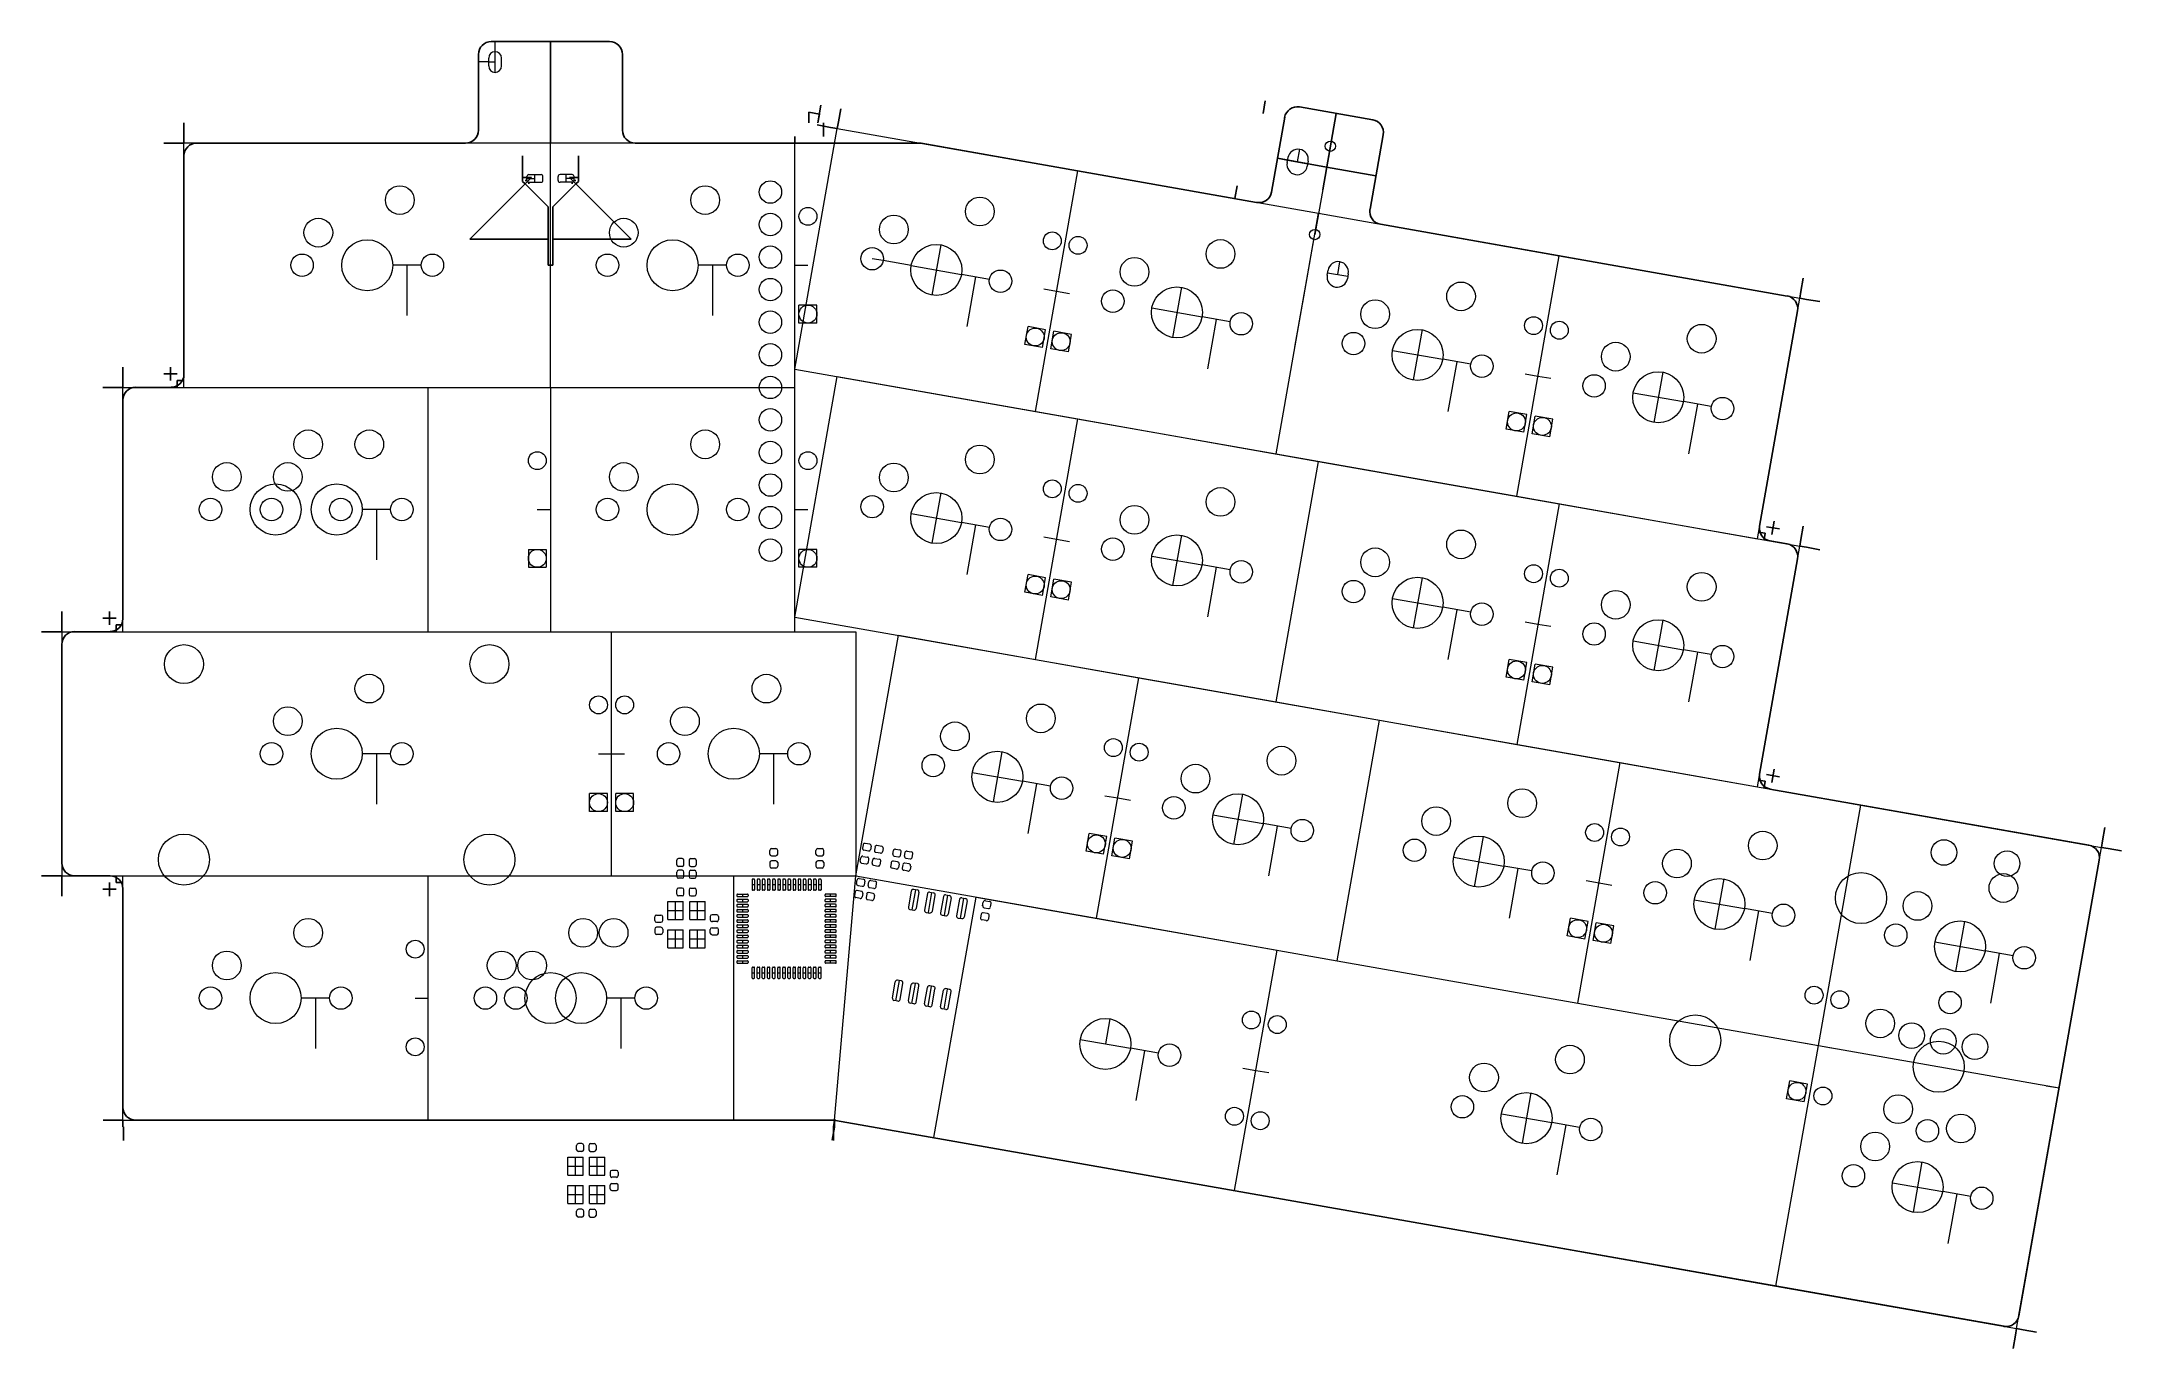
# Model space of a CAD drawing. Header units: millimetres. Extents: x -25 to 137, y -84 to 17.
import ezdxf

# ---------------------------------------------------------------- set-up
doc = ezdxf.new("R2010")
doc.units = ezdxf.units.MM
doc.layers.add('coponent footprints', color=7, linetype='Continuous', lineweight=5, true_color=0x000000)
doc.layers.add('edge cuts', color=2, linetype='Continuous', lineweight=25, true_color=0xffff00)
doc.layers.add('helplines', color=4, linetype='Continuous', true_color=0x00ffff)

msp = doc.modelspace()

# ---------------------------------------------------------------- linework, layer by layer
at = {"layer": 'coponent footprints'}
for p, q in [((9.97, 16.65), (9.97, 17.44)), ((9.97, 15.04), (9.97, 16.65)), ((9.97, 16.65), (9.97, 16.65)), ((9.47, 15.85), (8.67, 15.85)), ((9.47, 15.54), (9.47, 16.15)), ((9.47, 15.85), (9.97, 15.85)), ((9.97, 15.04), (9.97, 15.04)), ((10.47, 15.54), (10.47, 16.15)), ((75.09, 9.28), (75.54, 11.84)), ((33.34, -8.1), (36.65, 10.66)), ((36.65, 10.66), (55.41, 7.36)), ((-14.29, -9.53), (-14.29, 9.53)), ((33.34, 9.53), (-14.29, 9.53)), ((14.29, -9.53), (14.29, 9.53)), ((33.34, -9.53), (33.34, 9.53)), ((70.97, 8.34), (71.75, 8.2)), ((71.72, 8), (71.79, 8.39)), ((71.75, 8.2), (73.33, 7.92)), ((72.54, 8.06), (72.71, 9.04)), ((73.36, 8.12), (73.29, 7.72)), ((75.09, 9.28), (73.87, 2.39)), ((12.45, 6.62), (12.45, 6.92)), ((12.45, 6.77), (13.07, 6.77)), ((12.6, 7.07), (13.55, 7.07)), ((13.07, 6.47), (13.07, 7.07)), ((13.7, 6.62), (13.7, 6.92)), ((14.88, 6.62), (14.88, 6.92)), ((15.98, 7.07), (15.03, 7.07)), ((15.51, 6.47), (15.51, 7.07)), ((16.13, 6.77), (15.51, 6.77)), ((16.13, 6.62), (16.13, 6.92)), ((52.1, -11.41), (55.41, 7.36)), ((55.41, 7.36), (74.17, 4.05)), ((12.6, 6.47), (13.55, 6.47)), ((15.98, 6.47), (15.03, 6.47)), ((70.86, -14.71), (74.17, 4.05)), ((72.94, -2.9), (74.17, 4.05)), ((74.17, 4.05), (92.93, 0.74)), ((4.21, 0), (1.99, 0)), ((3.1, 0), (3.1, -3.93)), ((28.02, 0), (25.81, 0)), ((26.91, 0), (26.91, -3.93)), ((33.34, 0), (34.36, 0)), ((40.23, 0.36), (39.37, 0.51)), ((42.41, -0.02), (40.23, 0.36)), ((44.72, 1.59), (44.03, -2.33)), ((72.33, -6.39), (73.54, 0.5)), ((75.66, -0.72), (75.84, 0.27)), ((89.62, -18.02), (92.93, 0.74)), ((92.93, 0.74), (111.69, -2.57)), ((42.41, -0.02), (46.34, -0.72)), ((48.51, -1.1), (46.34, -0.72)), ((47.42, -0.91), (46.74, -4.78)), ((74.84, -0.78), (74.91, -0.38)), ((74.87, -0.58), (76.45, -0.86)), ((76.48, -0.66), (76.42, -1.05)), ((35.06, -3.11), (33.66, -3.11)), ((33.66, -4.51), (33.66, -3.11)), ((35.06, -4.51), (35.06, -3.11)), ((52.74, -1.85), (53.75, -2.03)), ((53.75, -2.03), (54.76, -2.2)), ((63.48, -1.72), (62.79, -5.64)), ((108.38, -21.33), (111.69, -2.57)), ((35.06, -4.51), (33.66, -4.51)), ((51.27, -6.17), (51.52, -4.79)), ((52.89, -5.03), (51.52, -4.79)), ((61.17, -3.33), (65.1, -4.03)), ((67.27, -4.41), (65.1, -4.03)), ((66.18, -4.22), (65.5, -8.09)), ((52.65, -6.41), (51.27, -6.17)), ((52.65, -6.41), (52.89, -5.03)), ((53.29, -6.52), (53.53, -5.15)), ((54.91, -5.39), (53.53, -5.15)), ((54.67, -6.76), (54.91, -5.39)), ((82.24, -5.02), (81.55, -8.95)), ((33.34, -8.1), (52.1, -11.41)), ((54.67, -6.76), (53.29, -6.52)), ((79.93, -6.64), (83.86, -7.33)), ((86.03, -7.72), (83.86, -7.33)), ((84.95, -7.53), (84.26, -11.4)), ((-19.05, -28.58), (-19.05, -9.53)), ((-19.05, -28.58), (-19.05, -9.53)), ((-19.05, -9.53), (33.34, -9.53)), ((-19.05, -9.53), (4.76, -9.53)), ((4.76, -28.58), (4.76, -9.53)), ((14.29, -9.53), (14.29, -28.58)), ((33.34, -27.44), (36.65, -8.68)), ((33.34, -28.58), (33.34, -9.53)), ((36.65, -8.68), (55.41, -11.99)), ((90.27, -8.46), (91.27, -8.64)), ((91.27, -8.64), (92.28, -8.82)), ((101, -8.33), (100.31, -12.26)), ((98.69, -9.95), (102.62, -10.64)), ((104.79, -11.03), (102.62, -10.64)), ((103.71, -10.83), (103.02, -14.71)), ((52.1, -11.41), (70.86, -14.71)), ((52.1, -30.75), (55.41, -11.99)), ((55.41, -11.99), (74.17, -15.3)), ((88.79, -12.78), (89.04, -11.41)), ((90.17, -13.02), (88.79, -12.78)), ((90.41, -11.65), (89.04, -11.41)), ((90.17, -13.02), (90.41, -11.65)), ((90.81, -13.14), (91.05, -11.76)), ((92.43, -12), (91.05, -11.76)), ((92.19, -13.38), (92.43, -12)), ((92.19, -13.38), (90.81, -13.14)), ((70.86, -14.71), (89.62, -18.02)), ((70.86, -34.06), (74.17, -15.3)), ((74.17, -15.3), (92.93, -18.6)), ((44.72, -17.75), (44.03, -21.68)), ((1.82, -19.05), (-0.39, -19.05)), ((0.72, -19.05), (0.72, -22.98)), ((13.26, -19.05), (14.29, -19.05)), ((33.34, -19.05), (34.36, -19.05)), ((42.41, -19.37), (46.34, -20.06)), ((89.62, -18.02), (108.38, -21.33)), ((92.93, -18.6), (89.62, -37.37)), ((92.93, -18.6), (111.69, -21.91)), ((48.51, -20.45), (46.34, -20.06)), ((47.42, -20.25), (46.74, -24.13)), ((63.48, -21.06), (62.79, -24.99)), ((12.57, -22.16), (12.57, -23.56)), ((12.57, -22.16), (13.96, -22.16)), ((13.96, -22.16), (13.96, -23.56)), ((35.06, -22.16), (33.66, -22.16)), ((33.66, -23.56), (33.66, -22.16)), ((35.06, -23.56), (35.06, -22.16)), ((52.74, -21.19), (53.75, -21.37)), ((53.75, -21.37), (54.76, -21.55)), ((61.17, -22.68), (65.1, -23.37)), ((108.38, -40.67), (111.69, -21.91)), ((12.57, -23.56), (13.96, -23.56)), ((35.06, -23.56), (33.66, -23.56)), ((51.27, -25.51), (51.52, -24.13)), ((52.89, -24.38), (51.52, -24.13)), ((67.27, -23.75), (65.1, -23.37)), ((66.18, -23.56), (65.5, -27.43)), ((52.65, -25.75), (51.27, -25.51)), ((52.65, -25.75), (52.89, -24.38)), ((53.29, -25.87), (53.53, -24.49)), ((54.67, -26.11), (53.29, -25.87)), ((54.91, -24.73), (53.53, -24.49)), ((54.67, -26.11), (54.91, -24.73)), ((82.24, -24.37), (81.55, -28.29)), ((33.34, -27.44), (52.1, -30.75)), ((79.93, -25.98), (83.86, -26.68)), ((86.03, -27.06), (83.86, -26.68)), ((84.95, -26.87), (84.26, -30.74)), ((-23.81, -28.58), (-23.81, -47.63)), ((-23.81, -28.58), (38.1, -28.58)), ((-19.05, -28.58), (4.76, -28.58)), ((19.05, -47.63), (19.05, -28.58)), ((33.34, -28.58), (33.34, -27.74)), ((38.1, -28.58), (38.1, -47.63)), ((38.1, -47.63), (41.41, -28.86)), ((41.41, -28.86), (60.17, -32.17)), ((90.27, -27.81), (91.27, -27.99)), ((91.27, -27.99), (92.28, -28.16)), ((91.27, -27.99), (92.28, -28.16)), ((101, -27.68), (100.31, -31.6)), ((52.1, -30.75), (70.86, -34.06)), ((88.79, -32.13), (89.04, -30.75)), ((90.41, -30.99), (89.04, -30.75)), ((98.69, -29.29), (102.62, -29.99)), ((104.79, -30.37), (102.62, -29.99)), ((103.71, -30.18), (103.02, -34.05)), ((56.86, -50.93), (60.17, -32.17)), ((60.17, -32.17), (78.93, -35.48)), ((90.17, -32.37), (88.79, -32.13)), ((90.17, -32.37), (90.41, -30.99)), ((90.81, -32.48), (91.05, -31.11)), ((92.43, -31.35), (91.05, -31.11)), ((92.19, -32.72), (92.43, -31.35)), ((92.19, -32.72), (90.81, -32.48)), ((70.86, -34.06), (89.62, -37.37)), ((75.62, -54.24), (78.93, -35.48)), ((78.93, -35.48), (97.69, -38.79)), ((1.82, -38.1), (-0.39, -38.1)), ((0.72, -38.1), (0.72, -42.03)), ((18.03, -38.1), (19.05, -38.1)), ((19.05, -38.1), (20.07, -38.1)), ((32.78, -38.1), (30.57, -38.1)), ((31.67, -38.1), (31.67, -42.03)), ((49.48, -37.94), (48.79, -41.86)), ((89.62, -37.37), (108.38, -40.67)), ((94.38, -57.55), (97.69, -38.79)), ((97.69, -38.79), (116.45, -42.1)), ((47.17, -39.55), (51.1, -40.24)), ((53.28, -40.63), (51.1, -40.24)), ((52.19, -40.44), (51.5, -44.31)), ((18.73, -41.21), (17.33, -41.21)), ((17.33, -42.61), (17.33, -41.21)), ((18.73, -42.61), (18.73, -41.21)), ((20.77, -41.21), (19.38, -41.21)), ((19.38, -42.61), (19.38, -41.21)), ((20.77, -42.61), (20.77, -41.21)), ((57.51, -41.37), (58.51, -41.55)), ((58.51, -41.55), (59.52, -41.73)), ((68.24, -41.24), (67.55, -45.17)), ((113.14, -60.86), (116.45, -42.1)), ((116.45, -42.1), (135.21, -45.4)), ((18.73, -42.61), (17.33, -42.61)), ((20.77, -42.61), (19.38, -42.61)), ((65.93, -42.86), (69.86, -43.55)), ((72.04, -43.94), (69.86, -43.55)), ((70.95, -43.74), (70.26, -47.62)), ((38.66, -45.2), (38.61, -45.47)), ((39.18, -45.16), (38.82, -45.09)), ((39.29, -45.31), (39.24, -45.58)), ((39.59, -45.36), (39.54, -45.63)), ((40.11, -45.32), (39.74, -45.26)), ((56.04, -45.69), (56.28, -44.32)), ((57.65, -44.56), (56.28, -44.32)), ((57.41, -45.94), (57.65, -44.56)), ((58.05, -46.05), (58.29, -44.67)), ((59.67, -44.92), (58.29, -44.67)), ((59.43, -46.29), (59.67, -44.92)), ((87, -44.55), (86.31, -48.48)), ((24.13, -46.75), (24.13, -46.41)), ((24.13, -46.75), (24.13, -46.41)), ((24.55, -46.27), (24.27, -46.27)), ((24.55, -46.27), (24.27, -46.27)), ((24.55, -46.89), (24.27, -46.89)), ((24.55, -46.89), (24.27, -46.89)), ((24.69, -46.75), (24.69, -46.41)), ((24.69, -46.75), (24.69, -46.41)), ((25.09, -46.41), (25.09, -46.75)), ((25.09, -46.41), (25.09, -46.75)), ((25.23, -46.27), (25.51, -46.27)), ((25.23, -46.27), (25.51, -46.27)), ((25.23, -46.89), (25.51, -46.89)), ((25.23, -46.89), (25.51, -46.89)), ((25.65, -46.41), (25.65, -46.75)), ((25.65, -46.41), (25.65, -46.75)), ((31.38, -45.92), (31.38, -45.64)), ((31.38, -46.59), (31.38, -46.87)), ((31.52, -45.5), (31.86, -45.5)), ((31.52, -46.06), (31.86, -46.06)), ((31.86, -46.45), (31.52, -46.45)), ((31.86, -47.01), (31.52, -47.01)), ((32, -45.92), (32, -45.64)), ((32, -46.59), (32, -46.87)), ((34.98, -45.92), (34.98, -45.64)), ((34.98, -46.59), (34.98, -46.87)), ((35.12, -45.5), (35.46, -45.5)), ((35.12, -46.06), (35.46, -46.06)), ((35.46, -46.45), (35.12, -46.45)), ((35.46, -47.01), (35.12, -47.01)), ((35.6, -45.92), (35.6, -45.64)), ((35.6, -46.59), (35.6, -46.87)), ((38.44, -46.47), (38.48, -46.21)), ((38.54, -46.63), (38.91, -46.69)), ((38.64, -46.1), (39, -46.16)), ((39.09, -45.69), (38.72, -45.62)), ((39.07, -46.58), (39.11, -46.32)), ((39.36, -46.63), (39.41, -46.37)), ((39.47, -46.79), (39.83, -46.86)), ((39.56, -46.26), (39.93, -46.32)), ((40.01, -45.85), (39.65, -45.79)), ((39.99, -46.75), (40.04, -46.48)), ((40.22, -45.48), (40.17, -45.74)), ((40.85, -46.59), (40.81, -46.86)), ((40.97, -45.92), (41.02, -45.64)), ((41.35, -46.53), (41.02, -46.47)), ((41.09, -46.08), (41.42, -46.14)), ((41.18, -45.53), (41.52, -45.59)), ((41.46, -46.7), (41.42, -46.97)), ((41.58, -46.03), (41.63, -45.75)), ((41.76, -46.75), (41.71, -47.02)), ((41.88, -46.08), (41.93, -45.8)), ((42.26, -46.69), (41.92, -46.63)), ((41.99, -46.24), (42.33, -46.3)), ((42.09, -45.69), (42.42, -45.75)), ((42.37, -46.86), (42.32, -47.13)), ((42.49, -46.19), (42.54, -45.91)), ((57.41, -45.94), (56.04, -45.69)), ((59.43, -46.29), (58.05, -46.05)), ((84.69, -46.17), (88.62, -46.86)), ((90.8, -47.24), (88.62, -46.86)), ((128.59, -82.93), (135.21, -45.4)), ((-23.81, -47.63), (38.1, -47.63)), ((-19.05, -66.68), (-19.05, -47.63)), ((4.76, -66.68), (4.76, -47.63)), ((4.76, -47.63), (23.81, -47.63)), ((4.76, -66.68), (4.76, -47.63)), ((4.76, -47.63), (23.81, -47.63)), ((4.76, -66.68), (4.76, -47.63)), ((24.13, -47.67), (24.13, -47.33)), ((24.55, -47.19), (24.27, -47.19)), ((24.55, -47.81), (24.27, -47.81)), ((24.55, -48.57), (24.27, -48.57)), ((24.69, -47.67), (24.69, -47.33)), ((25.09, -47.33), (25.09, -47.67)), ((25.23, -47.19), (25.51, -47.19)), ((25.23, -47.81), (25.51, -47.81)), ((25.23, -48.57), (25.51, -48.57)), ((25.65, -47.33), (25.65, -47.67)), ((28.58, -66.68), (28.58, -47.63)), ((30, -47.92), (30, -48.7)), ((30.2, -48.31), (30, -48.31)), ((30.15, -47.87), (30.05, -47.87)), ((30.2, -47.92), (30.2, -48.7)), ((30.4, -47.92), (30.4, -48.7)), ((30.6, -48.31), (30.4, -48.31)), ((30.55, -47.87), (30.45, -47.87)), ((30.6, -47.92), (30.6, -48.7)), ((30.8, -47.92), (30.8, -48.7)), ((31, -48.31), (30.8, -48.31)), ((30.95, -47.87), (30.85, -47.87)), ((31, -47.92), (31, -48.7)), ((31.2, -47.92), (31.2, -48.7)), ((31.4, -48.31), (31.2, -48.31)), ((31.35, -47.87), (31.25, -47.87)), ((31.4, -47.92), (31.4, -48.7)), ((31.6, -47.92), (31.6, -48.7)), ((31.8, -48.31), (31.6, -48.31)), ((31.75, -47.87), (31.65, -47.87)), ((31.8, -47.92), (31.8, -48.7)), ((32, -47.92), (32, -48.7)), ((32.2, -48.31), (32, -48.31)), ((32.15, -47.87), (32.05, -47.87)), ((32.2, -47.92), (32.2, -48.7)), ((32.4, -47.92), (32.4, -48.7)), ((32.6, -48.31), (32.4, -48.31)), ((32.55, -47.87), (32.45, -47.87)), ((32.6, -47.92), (32.6, -48.7)), ((32.79, -47.92), (32.79, -48.7)), ((33, -48.31), (32.79, -48.31)), ((32.95, -47.87), (32.85, -47.87)), ((33, -47.92), (33, -48.7)), ((33.2, -47.92), (33.2, -48.7)), ((33.39, -48.31), (33.2, -48.31)), ((33.35, -47.87), (33.25, -47.87)), ((33.39, -47.92), (33.39, -48.7)), ((33.6, -47.92), (33.6, -48.7)), ((33.79, -48.31), (33.6, -48.31)), ((33.75, -47.87), (33.64, -47.87)), ((33.79, -47.92), (33.79, -48.7)), ((33.99, -47.92), (33.99, -48.7)), ((34.2, -48.31), (33.99, -48.31)), ((34.14, -47.87), (34.04, -47.87)), ((34.2, -47.92), (34.2, -48.7)), ((34.39, -47.92), (34.39, -48.7)), ((34.6, -48.31), (34.39, -48.31)), ((34.54, -47.87), (34.44, -47.87)), ((34.6, -47.92), (34.6, -48.7)), ((34.79, -47.92), (34.79, -48.7)), ((34.99, -48.31), (34.79, -48.31)), ((34.94, -47.87), (34.84, -47.87)), ((34.99, -47.92), (34.99, -48.7)), ((35.19, -47.92), (35.19, -48.7)), ((35.39, -48.31), (35.19, -48.31)), ((35.34, -47.87), (35.24, -47.87)), ((35.39, -47.92), (35.39, -48.7)), ((36.43, -66.68), (38.1, -47.63)), ((38.1, -47.63), (56.86, -50.93)), ((38.15, -48.21), (38.2, -47.94)), ((38.26, -48.37), (38.6, -48.43)), ((38.36, -47.82), (38.69, -47.88)), ((38.76, -48.32), (38.81, -48.04)), ((39.05, -48.37), (39.1, -48.1)), ((39.17, -48.53), (39.5, -48.59)), ((39.27, -47.98), (39.6, -48.04)), ((39.67, -48.48), (39.71, -48.2)), ((41.25, -47.09), (40.92, -47.03)), ((42.16, -47.25), (41.82, -47.19)), ((89.71, -47.05), (89.02, -50.93)), ((95.03, -47.99), (96.04, -48.17)), ((96.04, -48.17), (97.04, -48.35)), ((96.04, -48.17), (97.04, -48.35)), ((105.76, -47.86), (105.07, -51.79)), ((23.44, -51.03), (23.44, -49.63)), ((23.44, -49.63), (24.64, -49.63)), ((24.04, -51.03), (24.04, -49.63)), ((24.13, -49.05), (24.13, -48.71)), ((24.55, -49.19), (24.27, -49.19)), ((24.64, -51.03), (24.64, -49.63)), ((24.69, -49.05), (24.69, -48.71)), ((25.09, -48.71), (25.09, -49.05)), ((25.14, -51.03), (25.14, -49.63)), ((25.14, -49.63), (26.34, -49.63)), ((25.23, -49.19), (25.51, -49.19)), ((25.65, -48.71), (25.65, -49.05)), ((25.74, -51.03), (25.74, -49.63)), ((26.34, -51.03), (26.34, -49.63)), ((28.82, -49.09), (28.82, -49.19)), ((28.82, -49.49), (28.82, -49.59)), ((28.82, -49.89), (28.82, -49.99)), ((28.87, -49.05), (29.64, -49.05)), ((28.87, -49.24), (29.64, -49.24)), ((28.87, -49.44), (29.64, -49.44)), ((28.87, -49.64), (29.64, -49.64)), ((28.87, -49.84), (29.64, -49.84)), ((28.87, -50.04), (29.64, -50.04)), ((28.87, -50.24), (29.64, -50.24)), ((29.26, -49.05), (29.26, -49.24)), ((29.26, -49.44), (29.26, -49.64)), ((29.26, -49.84), (29.26, -50.04)), ((29.26, -50.24), (29.26, -50.44)), ((29.69, -49.09), (29.69, -49.19)), ((29.69, -49.49), (29.69, -49.59)), ((29.69, -49.89), (29.69, -49.99)), ((30.15, -48.75), (30.05, -48.75)), ((30.55, -48.75), (30.45, -48.75)), ((30.95, -48.75), (30.85, -48.75)), ((31.35, -48.75), (31.25, -48.75)), ((31.75, -48.75), (31.65, -48.75)), ((32.15, -48.75), (32.05, -48.75)), ((32.55, -48.75), (32.45, -48.75)), ((32.95, -48.75), (32.85, -48.75)), ((33.35, -48.75), (33.25, -48.75)), ((33.75, -48.75), (33.64, -48.75)), ((34.14, -48.75), (34.04, -48.75)), ((34.54, -48.75), (34.44, -48.75)), ((34.94, -48.75), (34.84, -48.75)), ((35.34, -48.75), (35.24, -48.75)), ((35.69, -49.19), (35.69, -49.09)), ((35.69, -49.59), (35.69, -49.49)), ((35.69, -49.99), (35.69, -49.89)), ((36.52, -49.05), (35.74, -49.05)), ((36.52, -49.24), (35.74, -49.24)), ((36.52, -49.44), (35.74, -49.44)), ((36.52, -49.64), (35.74, -49.64)), ((36.52, -49.84), (35.74, -49.84)), ((36.52, -50.04), (35.74, -50.04)), ((36.52, -50.24), (35.74, -50.24)), ((36.13, -49.24), (36.13, -49.05)), ((36.13, -49.64), (36.13, -49.44)), ((36.13, -50.04), (36.13, -49.84)), ((36.13, -50.44), (36.13, -50.24)), ((36.57, -49.19), (36.57, -49.09)), ((36.57, -49.59), (36.57, -49.49)), ((36.57, -49.99), (36.57, -49.89)), ((38.03, -48.88), (37.98, -49.16)), ((38.43, -49.38), (38.1, -49.32)), ((38.53, -48.83), (38.19, -48.77)), ((38.64, -48.99), (38.59, -49.27)), ((38.94, -49.04), (38.89, -49.32)), ((39.34, -49.54), (39, -49.48)), ((39.43, -48.99), (39.1, -48.93)), ((39.55, -49.15), (39.5, -49.43)), ((42.42, -48.79), (42.2, -50.07)), ((42.32, -50.25), (42.61, -50.3)), ((42.74, -48.7), (42.47, -50.27)), ((42.6, -48.67), (42.89, -48.72)), ((43.01, -48.9), (42.79, -50.18)), ((43.67, -49.01), (43.45, -50.29)), ((43.99, -48.92), (43.72, -50.49)), ((43.85, -48.89), (44.14, -48.94)), ((44.26, -49.12), (44.04, -50.4)), ((44.17, -68.04), (47.48, -49.28)), ((44.92, -49.23), (44.7, -50.51)), ((45.25, -49.14), (44.97, -50.71)), ((45.1, -49.11), (45.39, -49.16)), ((45.52, -49.34), (45.29, -50.62)), ((46.17, -49.45), (45.95, -50.74)), ((46.5, -49.36), (46.22, -50.94)), ((46.35, -49.33), (46.64, -49.39)), ((46.77, -49.56), (46.54, -50.84)), ((47.48, -49.28), (70.93, -53.41)), ((47.98, -49.95), (48.03, -49.67)), ((48.1, -50.11), (48.43, -50.17)), ((48.19, -49.56), (48.53, -49.62)), ((48.59, -50.05), (48.64, -49.78)), ((52.17, -50.11), (70.93, -53.41)), ((52.17, -50.11), (70.93, -53.41)), ((103.45, -49.48), (107.38, -50.17)), ((109.56, -50.55), (107.38, -50.17)), ((22.42, -51.1), (22.42, -50.82)), ((22.42, -51.77), (22.42, -52.05)), ((22.56, -50.68), (22.9, -50.68)), ((22.56, -51.24), (22.9, -51.24)), ((22.9, -51.63), (22.56, -51.63)), ((23.04, -51.1), (23.04, -50.82)), ((23.04, -51.77), (23.04, -52.05)), ((23.44, -50.33), (24.64, -50.33)), ((23.44, -51.03), (24.64, -51.03)), ((23.44, -53.23), (23.44, -51.83)), ((23.44, -51.83), (24.64, -51.83)), ((24.04, -53.23), (24.04, -51.83)), ((24.64, -53.23), (24.64, -51.83)), ((25.14, -50.33), (26.34, -50.33)), ((25.14, -51.03), (26.34, -51.03)), ((25.14, -53.23), (25.14, -51.83)), ((25.14, -51.83), (26.34, -51.83)), ((25.74, -53.23), (25.74, -51.83)), ((26.34, -53.23), (26.34, -51.83)), ((26.74, -50.79), (26.74, -51.06)), ((26.74, -52.08), (26.74, -51.81)), ((27.25, -50.65), (26.88, -50.65)), ((27.25, -51.19), (26.88, -51.19)), ((26.88, -51.67), (27.25, -51.67)), ((27.38, -50.79), (27.38, -51.06)), ((27.38, -52.08), (27.38, -51.81)), ((28.82, -50.29), (28.82, -50.39)), ((28.82, -50.69), (28.82, -50.79)), ((28.82, -51.1), (28.82, -51.19)), ((28.82, -51.49), (28.82, -51.59)), ((28.87, -50.44), (29.64, -50.44)), ((28.87, -50.64), (29.64, -50.64)), ((28.87, -50.84), (29.64, -50.84)), ((28.87, -51.04), (29.64, -51.04)), ((28.87, -51.24), (29.64, -51.24)), ((28.87, -51.44), (29.64, -51.44)), ((28.87, -51.64), (29.64, -51.64)), ((28.87, -51.84), (29.64, -51.84)), ((29.26, -50.64), (29.26, -50.84)), ((29.26, -51.04), (29.26, -51.24)), ((29.26, -51.44), (29.26, -51.64)), ((29.26, -51.84), (29.26, -52.04)), ((29.69, -50.29), (29.69, -50.39)), ((29.69, -50.69), (29.69, -50.79)), ((29.69, -51.1), (29.69, -51.19)), ((29.69, -51.49), (29.69, -51.59)), ((35.69, -50.39), (35.69, -50.29)), ((35.69, -50.79), (35.69, -50.69)), ((35.69, -51.19), (35.69, -51.1)), ((35.69, -51.59), (35.69, -51.49)), ((36.52, -50.44), (35.74, -50.44)), ((36.52, -50.64), (35.74, -50.64)), ((36.52, -50.84), (35.74, -50.84)), ((36.52, -51.04), (35.74, -51.04)), ((36.52, -51.24), (35.74, -51.24)), ((36.52, -51.44), (35.74, -51.44)), ((36.52, -51.64), (35.74, -51.64)), ((36.52, -51.84), (35.74, -51.84)), ((36.13, -50.84), (36.13, -50.64)), ((36.13, -51.24), (36.13, -51.04)), ((36.13, -51.64), (36.13, -51.44)), ((36.13, -52.04), (36.13, -51.84)), ((36.57, -50.39), (36.57, -50.29)), ((36.57, -50.79), (36.57, -50.69)), ((36.57, -51.19), (36.57, -51.1)), ((36.57, -51.59), (36.57, -51.49)), ((43.57, -50.47), (43.86, -50.52)), ((44.82, -50.69), (45.12, -50.74)), ((46.07, -50.91), (46.37, -50.96)), ((47.86, -50.62), (47.82, -50.89)), ((48.26, -51.11), (47.93, -51.05)), ((48.36, -50.56), (48.03, -50.5)), ((48.47, -50.72), (48.43, -51)), ((56.86, -50.93), (75.62, -54.24)), ((93.56, -52.31), (93.8, -50.93)), ((95.18, -51.18), (93.8, -50.93)), ((94.93, -52.55), (95.18, -51.18)), ((95.57, -52.67), (95.82, -51.29)), ((97.19, -51.53), (95.82, -51.29)), ((96.95, -52.91), (97.19, -51.53)), ((108.47, -50.36), (107.79, -54.23)), ((124.52, -51.17), (123.83, -55.09)), ((22.9, -52.19), (22.56, -52.19)), ((23.44, -52.53), (24.64, -52.53)), ((23.44, -53.23), (24.64, -53.23)), ((25.14, -52.53), (26.34, -52.53)), ((25.14, -53.23), (26.34, -53.23)), ((26.88, -52.21), (27.25, -52.21)), ((28.82, -51.89), (28.82, -51.99)), ((28.82, -52.29), (28.82, -52.39)), ((28.82, -52.69), (28.82, -52.79)), ((28.82, -53.09), (28.82, -53.19)), ((28.82, -53.49), (28.82, -53.59)), ((28.87, -52.04), (29.64, -52.04)), ((28.87, -52.24), (29.64, -52.24)), ((28.87, -52.44), (29.64, -52.44)), ((28.87, -52.64), (29.64, -52.64)), ((28.87, -52.84), (29.64, -52.84)), ((28.87, -53.04), (29.64, -53.04)), ((28.87, -53.24), (29.64, -53.24)), ((28.87, -53.44), (29.64, -53.44)), ((29.26, -52.24), (29.26, -52.44)), ((29.26, -52.64), (29.26, -52.84)), ((29.26, -53.04), (29.26, -53.24)), ((29.26, -53.44), (29.26, -53.64)), ((29.69, -51.89), (29.69, -51.99)), ((29.69, -52.29), (29.69, -52.39)), ((29.69, -52.69), (29.69, -52.79)), ((29.69, -53.09), (29.69, -53.19)), ((29.69, -53.49), (29.69, -53.59)), ((35.69, -53.59), (35.69, -53.49)), ((35.69, -51.99), (35.69, -51.89)), ((35.69, -52.39), (35.69, -52.29)), ((35.69, -52.79), (35.69, -52.69)), ((35.69, -53.19), (35.69, -53.09)), ((36.52, -53.24), (35.74, -53.24)), ((36.52, -53.44), (35.74, -53.44)), ((36.52, -52.04), (35.74, -52.04)), ((36.52, -52.24), (35.74, -52.24)), ((36.52, -52.44), (35.74, -52.44)), ((36.52, -52.64), (35.74, -52.64)), ((36.52, -52.84), (35.74, -52.84)), ((36.52, -53.04), (35.74, -53.04)), ((36.13, -52.44), (36.13, -52.24)), ((36.13, -52.84), (36.13, -52.64)), ((36.13, -53.24), (36.13, -53.04)), ((36.13, -53.64), (36.13, -53.44)), ((36.57, -51.99), (36.57, -51.89)), ((36.57, -52.39), (36.57, -52.29)), ((36.57, -52.79), (36.57, -52.69)), ((36.57, -53.19), (36.57, -53.09)), ((36.57, -53.59), (36.57, -53.49)), ((67.62, -72.17), (70.93, -53.41)), ((67.62, -72.17), (70.93, -53.41)), ((67.62, -72.17), (70.93, -53.41)), ((94.93, -52.55), (93.56, -52.31)), ((96.95, -52.91), (95.57, -52.67)), ((122.21, -52.78), (126.14, -53.48)), ((128.32, -53.86), (126.14, -53.48)), ((28.82, -53.89), (28.82, -53.99)), ((28.82, -54.29), (28.82, -54.39)), ((28.87, -53.64), (29.64, -53.64)), ((28.87, -53.84), (29.64, -53.84)), ((28.87, -54.04), (29.64, -54.04)), ((28.87, -54.24), (29.64, -54.24)), ((28.87, -54.44), (29.64, -54.44)), ((29.26, -53.84), (29.26, -54.04)), ((29.26, -54.24), (29.26, -54.44)), ((29.69, -54.29), (29.69, -54.39)), ((29.69, -53.89), (29.69, -53.99)), ((30, -55.57), (30, -54.79)), ((30.05, -54.74), (30.15, -54.74)), ((30.2, -55.57), (30.2, -54.79)), ((30.4, -55.57), (30.4, -54.79)), ((30.45, -54.74), (30.55, -54.74)), ((30.6, -55.57), (30.6, -54.79)), ((30.8, -55.57), (30.8, -54.79)), ((30.85, -54.74), (30.95, -54.74)), ((31, -55.57), (31, -54.79)), ((31.2, -55.57), (31.2, -54.79)), ((31.25, -54.74), (31.35, -54.74)), ((31.4, -55.57), (31.4, -54.79)), ((31.6, -55.57), (31.6, -54.79)), ((31.65, -54.74), (31.75, -54.74)), ((31.8, -55.57), (31.8, -54.79)), ((32, -55.57), (32, -54.79)), ((32.05, -54.74), (32.15, -54.74)), ((32.2, -55.57), (32.2, -54.79)), ((32.4, -55.57), (32.4, -54.79)), ((32.45, -54.74), (32.55, -54.74)), ((32.6, -55.57), (32.6, -54.79)), ((32.79, -55.57), (32.79, -54.79)), ((32.85, -54.74), (32.95, -54.74)), ((33, -55.57), (33, -54.79)), ((33.2, -55.57), (33.2, -54.79)), ((33.25, -54.74), (33.35, -54.74)), ((33.39, -55.57), (33.39, -54.79)), ((33.6, -55.57), (33.6, -54.79)), ((33.64, -54.74), (33.75, -54.74)), ((33.79, -55.57), (33.79, -54.79)), ((33.99, -55.57), (33.99, -54.79)), ((34.04, -54.74), (34.14, -54.74)), ((34.2, -55.57), (34.2, -54.79)), ((34.39, -55.57), (34.39, -54.79)), ((34.44, -54.74), (34.54, -54.74)), ((34.6, -55.57), (34.6, -54.79)), ((34.79, -55.57), (34.79, -54.79)), ((34.84, -54.74), (34.94, -54.74)), ((34.99, -55.57), (34.99, -54.79)), ((35.19, -55.57), (35.19, -54.79)), ((35.24, -54.74), (35.34, -54.74)), ((35.39, -55.57), (35.39, -54.79)), ((35.69, -53.99), (35.69, -53.89)), ((35.69, -54.39), (35.69, -54.29)), ((36.52, -53.64), (35.74, -53.64)), ((36.52, -53.84), (35.74, -53.84)), ((36.52, -54.04), (35.74, -54.04)), ((36.52, -54.24), (35.74, -54.24)), ((36.52, -54.44), (35.74, -54.44)), ((36.13, -54.04), (36.13, -53.84)), ((36.13, -54.44), (36.13, -54.24)), ((36.57, -53.99), (36.57, -53.89)), ((36.57, -54.39), (36.57, -54.29)), ((75.62, -54.24), (94.38, -57.55)), ((127.23, -53.67), (126.55, -57.54)), ((30, -55.18), (30.2, -55.18)), ((30.05, -55.62), (30.15, -55.62)), ((30.4, -55.18), (30.6, -55.18)), ((30.45, -55.62), (30.55, -55.62)), ((30.8, -55.18), (31, -55.18)), ((30.85, -55.62), (30.95, -55.62)), ((31.2, -55.18), (31.4, -55.18)), ((31.25, -55.62), (31.35, -55.62)), ((31.6, -55.18), (31.8, -55.18)), ((31.65, -55.62), (31.75, -55.62)), ((32, -55.18), (32.2, -55.18)), ((32.05, -55.62), (32.15, -55.62)), ((32.4, -55.18), (32.6, -55.18)), ((32.45, -55.62), (32.55, -55.62)), ((32.79, -55.18), (33, -55.18)), ((32.85, -55.62), (32.95, -55.62)), ((33.2, -55.18), (33.39, -55.18)), ((33.25, -55.62), (33.35, -55.62)), ((33.6, -55.18), (33.79, -55.18)), ((33.64, -55.62), (33.75, -55.62)), ((33.99, -55.18), (34.2, -55.18)), ((34.04, -55.62), (34.14, -55.62)), ((34.39, -55.18), (34.6, -55.18)), ((34.44, -55.62), (34.54, -55.62)), ((34.79, -55.18), (34.99, -55.18)), ((34.84, -55.62), (34.94, -55.62)), ((35.19, -55.18), (35.39, -55.18)), ((35.24, -55.62), (35.34, -55.62)), ((40.95, -57.16), (41.17, -55.88)), ((41.22, -57.36), (41.49, -55.79)), ((41.64, -55.81), (41.35, -55.76)), ((41.54, -57.27), (41.76, -55.99)), ((42.2, -57.38), (42.42, -56.1)), ((42.47, -57.58), (42.74, -56.01)), ((42.89, -56.03), (42.6, -55.98)), ((42.79, -57.49), (43.01, -56.21)), ((43.45, -57.61), (43.67, -56.33)), ((43.72, -57.81), (44, -56.23)), ((44.14, -56.26), (43.85, -56.2)), ((44.04, -57.71), (44.26, -56.43)), ((44.7, -57.83), (44.92, -56.55)), ((44.97, -58.03), (45.25, -56.45)), ((45.39, -56.48), (45.1, -56.42)), ((45.29, -57.93), (45.52, -56.65)), ((-2.94, -57.15), (-5.15, -57.15)), ((-4.04, -57.15), (-4.04, -61.08)), ((3.74, -57.15), (4.76, -57.15)), ((20.87, -57.15), (18.66, -57.15)), ((19.77, -57.15), (19.77, -61.08)), ((41.36, -57.39), (41.07, -57.34)), ((42.61, -57.61), (42.32, -57.56)), ((43.87, -57.83), (43.57, -57.78)), ((45.12, -58.05), (44.82, -58)), ((94.38, -57.55), (113.14, -60.86)), ((57.9, -58.76), (57.55, -60.73)), ((55.59, -60.38), (59.52, -61.07)), ((61.69, -61.46), (59.52, -61.07)), ((60.6, -61.27), (59.92, -65.14)), ((109.83, -79.62), (113.14, -60.86)), ((112.13, -60.68), (113.14, -60.86)), ((112.13, -60.68), (113.14, -60.86)), ((113.14, -60.86), (131.9, -64.16)), ((113.14, -60.86), (114.15, -61.03)), ((113.14, -60.86), (114.15, -61.03)), ((68.27, -62.62), (69.28, -62.79)), ((69.28, -62.79), (70.28, -62.97)), ((90.73, -64.55), (90.04, -68.48)), ((110.66, -65), (110.91, -63.62)), ((112.28, -63.86), (110.91, -63.62)), ((112.04, -65.24), (112.28, -63.86)), ((130.89, -63.99), (131.9, -64.16)), ((88.42, -66.17), (92.35, -66.86)), ((112.04, -65.24), (110.66, -65)), ((-19.05, -66.68), (4.76, -66.68)), ((4.76, -66.68), (36.44, -66.68)), ((4.76, -66.68), (23.81, -66.68)), ((4.76, -66.68), (23.81, -66.68)), ((36.43, -66.68), (67.62, -72.17)), ((94.52, -67.25), (92.35, -66.86)), ((93.44, -67.05), (92.75, -70.93)), ((15.63, -70.97), (15.63, -69.57)), ((15.63, -69.57), (16.83, -69.57)), ((16.23, -70.97), (16.23, -69.57)), ((16.32, -68.98), (16.32, -68.64)), ((16.74, -68.5), (16.46, -68.5)), ((16.74, -69.12), (16.46, -69.12)), ((16.83, -70.97), (16.83, -69.57)), ((16.88, -68.98), (16.88, -68.64)), ((17.28, -68.64), (17.28, -68.98)), ((17.33, -70.97), (17.33, -69.57)), ((17.33, -69.57), (18.53, -69.57)), ((17.42, -68.5), (17.7, -68.5)), ((17.42, -69.12), (17.7, -69.12)), ((17.84, -68.64), (17.84, -68.98)), ((17.93, -70.97), (17.93, -69.57)), ((18.53, -70.97), (18.53, -69.57)), ((48.86, -68.87), (67.62, -72.17)), ((48.86, -68.87), (67.62, -72.17)), ((15.63, -70.27), (16.83, -70.27)), ((15.63, -70.97), (16.83, -70.97)), ((17.33, -70.27), (18.53, -70.27)), ((17.33, -70.97), (18.53, -70.97)), ((18.93, -70.73), (18.93, -71)), ((19.44, -70.59), (19.07, -70.59)), ((19.44, -71.13), (19.07, -71.13)), ((19.57, -70.73), (19.57, -71)), ((121.21, -69.93), (120.52, -73.85)), ((15.63, -73.17), (15.63, -71.77)), ((15.63, -71.77), (16.83, -71.77)), ((15.63, -72.47), (16.83, -72.47)), ((16.23, -73.17), (16.23, -71.77)), ((16.83, -73.17), (16.83, -71.77)), ((17.33, -73.17), (17.33, -71.77)), ((17.33, -71.77), (18.53, -71.77)), ((17.33, -72.47), (18.53, -72.47)), ((17.93, -73.17), (17.93, -71.77)), ((18.53, -73.17), (18.53, -71.77)), ((18.93, -72.02), (18.93, -71.75)), ((19.07, -71.61), (19.44, -71.61)), ((19.07, -72.15), (19.44, -72.15)), ((19.57, -72.02), (19.57, -71.75)), ((67.62, -72.17), (109.83, -79.62)), ((118.91, -71.55), (122.83, -72.24)), ((125.01, -72.62), (122.83, -72.24)), ((123.92, -72.43), (123.24, -76.3)), ((15.63, -73.17), (16.83, -73.17)), ((16.32, -74.1), (16.32, -73.76)), ((16.74, -73.62), (16.46, -73.62)), ((16.74, -74.24), (16.46, -74.24)), ((16.88, -74.1), (16.88, -73.76)), ((17.28, -73.76), (17.28, -74.1)), ((17.33, -73.17), (18.53, -73.17)), ((17.42, -73.62), (17.7, -73.62)), ((17.42, -74.24), (17.7, -74.24)), ((17.84, -73.76), (17.84, -74.1)), ((109.83, -79.62), (128.59, -82.93))]:
    msp.add_line(p, q, dxfattribs=at)
for centre, radius in [((75.09, 9.28), 0.4), ((31.43, 5.71), 0.876), ((2.54, 5.08), 1.12), ((26.35, 5.08), 1.12), ((47.76, 4.19), 1.12), ((-3.81, 2.54), 1.12), ((20, 2.54), 1.12), ((31.43, 3.18), 0.876), ((34.36, 3.81), 0.698), ((41.06, 2.79), 1.12), ((0, 0), 1.99), ((23.81, 0), 1.99), ((44.37, -0.37), 1.99), ((53.41, 1.9), 0.698), ((55.42, 1.55), 0.698), ((66.52, 0.88), 1.12), ((73.87, 2.39), 0.4), ((-5.08, 0), 0.875), ((5.08, 0), 0.875), ((18.73, 0), 0.875), ((28.89, 0), 0.875), ((31.43, 0.64), 0.876), ((39.37, 0.51), 0.875), ((59.82, -0.52), 1.12), ((31.43, -1.9), 0.876), ((49.37, -1.25), 0.875), ((85.28, -2.43), 1.12), ((34.36, -3.81), 0.698), ((58.13, -2.8), 0.875), ((63.13, -3.68), 1.99), ((78.58, -3.82), 1.12), ((31.43, -4.44), 0.876), ((68.14, -4.56), 0.875), ((90.93, -4.71), 0.698), ((92.94, -5.07), 0.698), ((104.04, -5.73), 1.12), ((31.43, -6.98), 0.876), ((52.08, -5.6), 0.698), ((54.1, -5.96), 0.698), ((76.89, -6.11), 0.875), ((81.89, -6.99), 1.99), ((97.34, -7.13), 1.12), ((86.9, -7.87), 0.875), ((31.43, -9.53), 0.876), ((95.65, -9.41), 0.875), ((100.65, -10.3), 1.99), ((31.43, -12.06), 0.876), ((105.66, -11.18), 0.875), ((-4.6, -13.97), 1.12), ((0.16, -13.97), 1.12), ((26.35, -13.97), 1.12), ((89.6, -12.22), 0.698), ((91.62, -12.57), 0.698), ((13.26, -15.24), 0.698), ((31.43, -14.6), 0.876), ((34.36, -15.24), 0.698), ((47.76, -15.15), 1.12), ((-10.95, -16.51), 1.12), ((-6.19, -16.51), 1.12), ((20, -16.51), 1.12), ((41.06, -16.55), 1.12), ((-7.14, -19.05), 1.99), ((-2.38, -19.05), 1.99), ((23.81, -19.05), 1.99), ((31.43, -17.14), 0.876), ((44.37, -19.72), 1.99), ((53.41, -17.44), 0.698), ((55.42, -17.79), 0.698), ((66.52, -18.46), 1.12), ((-12.22, -19.05), 0.875), ((-7.46, -19.05), 0.875), ((-2.06, -19.05), 0.875), ((2.7, -19.05), 0.875), ((18.73, -19.05), 0.875), ((28.89, -19.05), 0.875), ((31.43, -19.68), 0.876), ((39.37, -18.83), 0.875), ((59.82, -19.86), 1.12), ((49.37, -20.6), 0.875), ((63.13, -23.02), 1.99), ((85.28, -21.77), 1.12), ((13.26, -22.86), 0.698), ((31.43, -22.22), 0.876), ((34.36, -22.86), 0.698), ((58.13, -22.14), 0.875), ((78.58, -23.17), 1.12), ((52.08, -24.94), 0.698), ((68.14, -23.91), 0.875), ((90.93, -24.06), 0.698), ((92.94, -24.41), 0.698), ((104.04, -25.08), 1.12), ((54.1, -25.3), 0.698), ((76.89, -25.45), 0.875), ((81.89, -26.33), 1.99), ((97.34, -26.48), 1.12), ((86.9, -27.21), 0.875), ((95.65, -28.76), 0.875), ((95.65, -28.76), 0.875), ((100.65, -29.64), 1.99), ((-14.29, -31.11), 1.52), ((9.53, -31.11), 1.52), ((105.66, -30.52), 0.875), ((0.16, -33.02), 1.12), ((31.12, -33.02), 1.12), ((89.6, -31.56), 0.698), ((91.62, -31.91), 0.698), ((18.03, -34.29), 0.698), ((20.07, -34.29), 0.698), ((-6.19, -35.56), 1.12), ((24.77, -35.56), 1.12), ((45.82, -36.74), 1.12), ((52.52, -35.34), 1.12), ((-7.46, -38.1), 0.875), ((-2.38, -38.1), 1.99), ((2.7, -38.1), 0.875), ((23.5, -38.1), 0.875), ((28.58, -38.1), 1.99), ((33.66, -38.1), 0.875), ((58.17, -37.62), 0.698), ((60.18, -37.98), 0.698), ((44.13, -39.02), 0.875), ((49.13, -39.9), 1.99), ((71.28, -38.64), 1.12), ((54.14, -40.78), 0.875), ((64.58, -40.04), 1.12), ((18.03, -41.91), 0.698), ((20.07, -41.91), 0.698), ((62.89, -42.32), 0.875), ((67.89, -43.21), 1.99), ((90.04, -41.95), 1.12), ((72.9, -44.09), 0.875), ((83.34, -43.35), 1.12), ((95.69, -44.24), 0.698), ((-14.29, -46.35), 1.99), ((9.53, -46.35), 1.99), ((56.85, -45.13), 0.698), ((56.85, -45.13), 0.698), ((58.86, -45.48), 0.698), ((58.86, -45.48), 0.698), ((81.65, -45.63), 0.875), ((86.66, -46.51), 1.99), ((97.71, -44.59), 0.698), ((108.8, -45.26), 1.12), ((122.93, -45.8), 1), ((91.66, -47.4), 0.875), ((102.11, -46.66), 1.12), ((127.85, -46.67), 1), ((100.41, -48.94), 0.875), ((105.42, -49.82), 1.99), ((116.46, -49.35), 1.99), ((127.56, -48.57), 1.12), ((110.42, -50.7), 0.875), ((120.87, -49.97), 1.12), ((-4.6, -52.07), 1.12), ((16.83, -52.07), 1.12), ((19.21, -52.07), 1.12), ((94.37, -51.74), 0.698), ((94.37, -51.74), 0.698), ((96.38, -52.1), 0.698), ((96.38, -52.1), 0.698), ((119.17, -52.25), 0.875), ((124.18, -53.13), 1.99), ((-10.95, -54.61), 1.12), ((3.74, -53.34), 0.698), ((10.48, -54.61), 1.12), ((12.86, -54.61), 1.12), ((129.18, -54.01), 0.875), ((-12.22, -57.15), 0.875), ((-7.14, -57.15), 1.99), ((-2.06, -57.15), 0.875), ((9.21, -57.15), 0.875), ((11.59, -57.15), 0.875), ((14.29, -57.15), 1.99), ((16.67, -57.15), 1.99), ((21.75, -57.15), 0.875), ((112.8, -56.93), 0.698), ((114.81, -57.28), 0.698), ((123.4, -57.51), 0.875), ((68.93, -58.86), 0.698), ((117.96, -59.13), 1.12), ((57.55, -60.73), 1.99), ((70.95, -59.22), 0.698), ((103.54, -60.45), 1.99), ((120.41, -60.08), 1), ((122.87, -60.52), 1), ((125.34, -60.95), 1), ((3.74, -60.96), 0.698), ((62.55, -61.61), 0.875), ((93.77, -61.95), 1.12), ((122.52, -62.51), 1.99), ((87.07, -63.35), 1.12), ((85.38, -65.63), 0.875), ((90.38, -66.52), 1.99), ((111.47, -64.43), 0.698), ((113.49, -64.79), 0.698), ((119.36, -65.82), 1.12), ((67.61, -66.37), 0.698), ((69.62, -66.72), 0.698), ((124.25, -67.33), 1.12), ((95.39, -67.4), 0.875), ((117.56, -68.73), 1.12), ((121.64, -67.51), 0.875), ((115.87, -71.01), 0.875), ((120.87, -71.89), 1.99), ((125.87, -72.77), 0.875)]:
    msp.add_circle(centre, radius, dxfattribs=at)
for centre, radius, start, end in [((9.97, 16.15), 0.5, 90, 180), ((9.97, 16.15), 0.5, 0, 90), ((9.97, 15.54), 0.5, 180, 270), ((9.97, 15.54), 0.5, 270, 0), ((72.57, 8.25), 0.8, 80, 170), ((72.57, 8.25), 0.8, 350, 80), ((12.6, 6.92), 0.15, 90, 180), ((12.6, 6.62), 0.15, 180, 270), ((13.55, 6.92), 0.15, 0, 90), ((13.55, 6.62), 0.15, 270, 0), ((15.03, 6.92), 0.15, 90, 180), ((15.03, 6.62), 0.15, 180, 270), ((15.98, 6.92), 0.15, 0, 90), ((15.98, 6.62), 0.15, 270, 0), ((72.5, 7.86), 0.8, 170, 260), ((72.5, 7.86), 0.8, 260, 350), ((75.7, -0.52), 0.8, 80, 170), ((75.7, -0.52), 0.8, 350, 80), ((75.63, -0.91), 0.8, 170, 260), ((75.63, -0.91), 0.8, 260, 350), ((38.79, -45.22), 0.135, 80, 170), ((39.16, -45.29), 0.135, 350, 80), ((39.72, -45.39), 0.135, 80, 170), ((40.08, -45.45), 0.135, 350, 80), ((24.27, -46.41), 0.14, 90, 180), ((24.27, -46.41), 0.14, 90, 180), ((24.27, -46.75), 0.14, 180, 270), ((24.27, -46.75), 0.14, 180, 270), ((24.55, -46.41), 0.14, 0, 90), ((24.55, -46.41), 0.14, 0, 90), ((24.55, -46.75), 0.14, 270, 0), ((24.55, -46.75), 0.14, 270, 0), ((25.23, -46.41), 0.14, 90, 180), ((25.23, -46.41), 0.14, 90, 180), ((25.23, -46.75), 0.14, 180, 270), ((25.23, -46.75), 0.14, 180, 270), ((25.51, -46.41), 0.14, 0, 90), ((25.51, -46.41), 0.14, 0, 90), ((25.51, -46.75), 0.14, 270, 0), ((25.51, -46.75), 0.14, 270, 0), ((31.52, -45.64), 0.14, 90, 180), ((31.52, -45.92), 0.14, 180, 270), ((31.52, -46.59), 0.14, 90, 180), ((31.52, -46.87), 0.14, 180, 270), ((31.86, -45.64), 0.14, 0, 90), ((31.86, -45.92), 0.14, 270, 0), ((31.86, -46.59), 0.14, 0, 90), ((31.86, -46.87), 0.14, 270, 0), ((35.12, -45.64), 0.14, 90, 180), ((35.12, -45.92), 0.14, 180, 270), ((35.12, -46.59), 0.14, 90, 180), ((35.12, -46.87), 0.14, 180, 270), ((35.46, -45.64), 0.14, 0, 90), ((35.46, -45.92), 0.14, 270, 0), ((35.46, -46.59), 0.14, 0, 90), ((35.46, -46.87), 0.14, 270, 0), ((38.57, -46.5), 0.135, 170, 260), ((38.62, -46.23), 0.135, 80, 170), ((38.75, -45.49), 0.135, 170, 260), ((38.93, -46.56), 0.135, 260, 350), ((38.98, -46.29), 0.135, 350, 80), ((39.11, -45.55), 0.135, 260, 350), ((39.49, -46.66), 0.135, 170, 260), ((39.54, -46.39), 0.135, 80, 170), ((39.67, -45.65), 0.135, 170, 260), ((39.86, -46.72), 0.135, 260, 350), ((39.91, -46.46), 0.135, 350, 80), ((40.04, -45.72), 0.135, 260, 350), ((40.94, -46.89), 0.14, 170, 260), ((40.99, -46.61), 0.14, 80, 170), ((41.11, -45.94), 0.14, 170, 260), ((41.16, -45.67), 0.14, 80, 170), ((41.28, -46.95), 0.14, 260, 350), ((41.33, -46.67), 0.14, 350, 80), ((41.44, -46), 0.14, 260, 350), ((41.49, -45.73), 0.14, 350, 80), ((41.9, -46.77), 0.14, 80, 170), ((42.02, -46.1), 0.14, 170, 260), ((42.06, -45.83), 0.14, 80, 170), ((42.23, -46.83), 0.14, 350, 80), ((42.35, -46.16), 0.14, 260, 350), ((42.4, -45.89), 0.14, 350, 80), ((24.27, -47.33), 0.14, 90, 180), ((24.27, -47.67), 0.14, 180, 270), ((24.27, -48.71), 0.14, 90, 180), ((24.55, -47.33), 0.14, 0, 90), ((24.55, -47.67), 0.14, 270, 0), ((24.55, -48.71), 0.14, 0, 90), ((25.23, -47.33), 0.14, 90, 180), ((25.23, -47.67), 0.14, 180, 270), ((25.23, -48.71), 0.14, 90, 180), ((25.51, -47.33), 0.14, 0, 90), ((25.51, -47.67), 0.14, 270, 0), ((25.51, -48.71), 0.14, 0, 90), ((30.05, -47.92), 0.05, 90, 180), ((30.15, -47.92), 0.05, 0, 90), ((30.45, -47.92), 0.05, 90, 180), ((30.55, -47.92), 0.05, 0, 90), ((30.85, -47.92), 0.05, 90, 180), ((30.95, -47.92), 0.05, 0, 90), ((31.25, -47.92), 0.05, 90, 180), ((31.35, -47.92), 0.05, 0, 90), ((31.65, -47.92), 0.05, 90, 180), ((31.75, -47.92), 0.05, 0, 90), ((32.05, -47.92), 0.05, 90, 180), ((32.15, -47.92), 0.05, 0, 90), ((32.45, -47.92), 0.05, 90, 180), ((32.55, -47.92), 0.05, 0, 90), ((32.85, -47.92), 0.05, 90, 180), ((32.95, -47.92), 0.05, 0, 90), ((33.25, -47.92), 0.05, 90, 180), ((33.35, -47.92), 0.05, 0, 90), ((33.64, -47.92), 0.05, 90, 180), ((33.75, -47.92), 0.05, 0, 90), ((34.04, -47.92), 0.05, 90, 180), ((34.14, -47.92), 0.05, 0, 90), ((34.44, -47.92), 0.05, 90, 180), ((34.54, -47.92), 0.05, 0, 90), ((34.84, -47.92), 0.05, 90, 180), ((34.94, -47.92), 0.05, 0, 90), ((35.24, -47.92), 0.05, 90, 180), ((35.34, -47.92), 0.05, 0, 90), ((38.29, -48.24), 0.14, 170, 260), ((38.34, -47.96), 0.14, 80, 170), ((38.62, -48.3), 0.14, 260, 350), ((38.67, -48.02), 0.14, 350, 80), ((39.19, -48.4), 0.14, 170, 260), ((39.24, -48.12), 0.14, 80, 170), ((39.53, -48.46), 0.14, 260, 350), ((39.58, -48.18), 0.14, 350, 80), ((41.85, -47.05), 0.14, 170, 260), ((42.18, -47.11), 0.14, 260, 350), ((24.27, -49.05), 0.14, 180, 270), ((24.55, -49.05), 0.14, 270, 0), ((25.23, -49.05), 0.14, 180, 270), ((25.51, -49.05), 0.14, 270, 0), ((28.87, -49.09), 0.05, 90, 180), ((28.87, -49.19), 0.05, 180, 270), ((28.87, -49.49), 0.05, 90, 180), ((28.87, -49.59), 0.05, 180, 270), ((28.87, -49.89), 0.05, 90, 180), ((28.87, -49.99), 0.05, 180, 270), ((28.87, -50.29), 0.05, 90, 180), ((29.64, -49.09), 0.05, 0, 90), ((29.64, -49.19), 0.05, 270, 0), ((29.64, -49.49), 0.05, 0, 90), ((29.64, -49.59), 0.05, 270, 0), ((29.64, -49.89), 0.05, 0, 90), ((29.64, -49.99), 0.05, 270, 0), ((29.64, -50.29), 0.05, 0, 90), ((30.05, -48.7), 0.05, 180, 270), ((30.15, -48.7), 0.05, 270, 0), ((30.45, -48.7), 0.05, 180, 270), ((30.55, -48.7), 0.05, 270, 0), ((30.85, -48.7), 0.05, 180, 270), ((30.95, -48.7), 0.05, 270, 0), ((31.25, -48.7), 0.05, 180, 270), ((31.35, -48.7), 0.05, 270, 0), ((31.65, -48.7), 0.05, 180, 270), ((31.75, -48.7), 0.05, 270, 0), ((32.05, -48.7), 0.05, 180, 270), ((32.15, -48.7), 0.05, 270, 0), ((32.45, -48.7), 0.05, 180, 270), ((32.55, -48.7), 0.05, 270, 0), ((32.85, -48.7), 0.05, 180, 270), ((32.95, -48.7), 0.05, 270, 0), ((33.25, -48.7), 0.05, 180, 270), ((33.35, -48.7), 0.05, 270, 0), ((33.64, -48.7), 0.05, 180, 270), ((33.75, -48.7), 0.05, 270, 0), ((34.04, -48.7), 0.05, 180, 270), ((34.14, -48.7), 0.05, 270, 0), ((34.44, -48.7), 0.05, 180, 270), ((34.54, -48.7), 0.05, 270, 0), ((34.84, -48.7), 0.05, 180, 270), ((34.94, -48.7), 0.05, 270, 0), ((35.24, -48.7), 0.05, 180, 270), ((35.34, -48.7), 0.05, 270, 0), ((35.74, -49.09), 0.05, 90, 180), ((35.74, -49.19), 0.05, 180, 270), ((35.74, -49.49), 0.05, 90, 180), ((35.74, -49.59), 0.05, 180, 270), ((35.74, -49.89), 0.05, 90, 180), ((35.74, -49.99), 0.05, 180, 270), ((35.74, -50.29), 0.05, 90, 180), ((36.52, -49.09), 0.05, 0, 90), ((36.52, -49.19), 0.05, 270, 0), ((36.52, -49.49), 0.05, 0, 90), ((36.52, -49.59), 0.05, 270, 0), ((36.52, -49.89), 0.05, 0, 90), ((36.52, -49.99), 0.05, 270, 0), ((36.52, -50.29), 0.05, 0, 90), ((38.12, -49.18), 0.14, 170, 260), ((38.17, -48.91), 0.14, 80, 170), ((38.45, -49.24), 0.14, 260, 350), ((38.5, -48.97), 0.14, 350, 80), ((39.03, -49.34), 0.14, 170, 260), ((39.07, -49.07), 0.14, 80, 170), ((39.36, -49.4), 0.14, 260, 350), ((39.41, -49.13), 0.14, 350, 80), ((42.34, -50.1), 0.15, 170, 260), ((42.57, -48.82), 0.15, 80, 170), ((42.64, -50.15), 0.15, 260, 350), ((42.87, -48.87), 0.15, 350, 80), ((43.82, -49.04), 0.15, 80, 170), ((44.12, -49.09), 0.15, 350, 80), ((45.07, -49.26), 0.15, 80, 170), ((45.37, -49.31), 0.15, 350, 80), ((46.32, -49.48), 0.15, 80, 170), ((46.62, -49.53), 0.15, 350, 80), ((48.12, -49.97), 0.14, 170, 260), ((48.17, -49.69), 0.14, 80, 170), ((48.45, -50.03), 0.14, 260, 350), ((48.5, -49.75), 0.14, 350, 80), ((22.56, -50.82), 0.14, 90, 180), ((22.56, -51.1), 0.14, 180, 270), ((22.56, -51.77), 0.14, 90, 180), ((22.9, -50.82), 0.14, 0, 90), ((22.9, -51.1), 0.14, 270, 0), ((22.9, -51.77), 0.14, 0, 90), ((26.88, -50.79), 0.135, 90, 180), ((26.88, -51.06), 0.135, 180, 270), ((26.88, -51.81), 0.135, 90, 180), ((27.25, -50.79), 0.135, 0, 90), ((27.25, -51.06), 0.135, 270, 0), ((27.25, -51.81), 0.135, 0, 90), ((28.87, -50.39), 0.05, 180, 270), ((28.87, -50.69), 0.05, 90, 180), ((28.87, -50.79), 0.05, 180, 270), ((28.87, -51.1), 0.05, 90, 180), ((28.87, -51.19), 0.05, 180, 270), ((28.87, -51.49), 0.05, 90, 180), ((28.87, -51.59), 0.05, 180, 270), ((28.87, -51.89), 0.05, 90, 180), ((29.64, -50.39), 0.05, 270, 0), ((29.64, -50.69), 0.05, 0, 90), ((29.64, -50.79), 0.05, 270, 0), ((29.64, -51.1), 0.05, 0, 90), ((29.64, -51.19), 0.05, 270, 0), ((29.64, -51.49), 0.05, 0, 90), ((29.64, -51.59), 0.05, 270, 0), ((29.64, -51.89), 0.05, 0, 90), ((35.74, -50.39), 0.05, 180, 270), ((35.74, -50.69), 0.05, 90, 180), ((35.74, -50.79), 0.05, 180, 270), ((35.74, -51.1), 0.05, 90, 180), ((35.74, -51.19), 0.05, 180, 270), ((35.74, -51.49), 0.05, 90, 180), ((35.74, -51.59), 0.05, 180, 270), ((35.74, -51.89), 0.05, 90, 180), ((36.52, -50.39), 0.05, 270, 0), ((36.52, -50.69), 0.05, 0, 90), ((36.52, -50.79), 0.05, 270, 0), ((36.52, -51.1), 0.05, 0, 90), ((36.52, -51.19), 0.05, 270, 0), ((36.52, -51.49), 0.05, 0, 90), ((36.52, -51.59), 0.05, 270, 0), ((36.52, -51.89), 0.05, 0, 90), ((43.6, -50.32), 0.15, 170, 260), ((43.89, -50.37), 0.15, 260, 350), ((44.85, -50.54), 0.15, 170, 260), ((45.14, -50.59), 0.15, 260, 350), ((46.1, -50.76), 0.15, 170, 260), ((46.39, -50.81), 0.15, 260, 350), ((47.95, -50.92), 0.14, 170, 260), ((48, -50.64), 0.14, 80, 170), ((48.29, -50.98), 0.14, 260, 350), ((48.34, -50.7), 0.14, 350, 80), ((22.56, -52.05), 0.14, 180, 270), ((22.9, -52.05), 0.14, 270, 0), ((26.88, -52.08), 0.135, 180, 270), ((27.25, -52.08), 0.135, 270, 0), ((28.87, -51.99), 0.05, 180, 270), ((28.87, -52.29), 0.05, 90, 180), ((28.87, -52.39), 0.05, 180, 270), ((28.87, -52.69), 0.05, 90, 180), ((28.87, -52.79), 0.05, 180, 270), ((28.87, -53.09), 0.05, 90, 180), ((28.87, -53.19), 0.05, 180, 270), ((28.87, -53.49), 0.05, 90, 180), ((29.64, -51.99), 0.05, 270, 0), ((29.64, -52.29), 0.05, 0, 90), ((29.64, -52.39), 0.05, 270, 0), ((29.64, -52.69), 0.05, 0, 90), ((29.64, -52.79), 0.05, 270, 0), ((29.64, -53.09), 0.05, 0, 90), ((29.64, -53.19), 0.05, 270, 0), ((29.64, -53.49), 0.05, 0, 90), ((35.74, -53.09), 0.05, 90, 180), ((35.74, -53.19), 0.05, 180, 270), ((35.74, -53.49), 0.05, 90, 180), ((35.74, -51.99), 0.05, 180, 270), ((35.74, -52.29), 0.05, 90, 180), ((35.74, -52.39), 0.05, 180, 270), ((35.74, -52.69), 0.05, 90, 180), ((35.74, -52.79), 0.05, 180, 270), ((36.52, -51.99), 0.05, 270, 0), ((36.52, -52.29), 0.05, 0, 90), ((36.52, -52.39), 0.05, 270, 0), ((36.52, -52.69), 0.05, 0, 90), ((36.52, -52.79), 0.05, 270, 0), ((36.52, -53.09), 0.05, 0, 90), ((36.52, -53.19), 0.05, 270, 0), ((36.52, -53.49), 0.05, 0, 90), ((28.87, -53.59), 0.05, 180, 270), ((28.87, -53.89), 0.05, 90, 180), ((28.87, -53.99), 0.05, 180, 270), ((28.87, -54.29), 0.05, 90, 180), ((28.87, -54.39), 0.05, 180, 270), ((29.64, -54.29), 0.05, 0, 90), ((29.64, -54.39), 0.05, 270, 0), ((29.64, -53.59), 0.05, 270, 0), ((29.64, -53.89), 0.05, 0, 90), ((29.64, -53.99), 0.05, 270, 0), ((30.05, -54.79), 0.05, 90, 180), ((30.15, -54.79), 0.05, 0, 90), ((30.45, -54.79), 0.05, 90, 180), ((30.55, -54.79), 0.05, 0, 90), ((30.85, -54.79), 0.05, 90, 180), ((30.95, -54.79), 0.05, 0, 90), ((31.25, -54.79), 0.05, 90, 180), ((31.35, -54.79), 0.05, 0, 90), ((31.65, -54.79), 0.05, 90, 180), ((31.75, -54.79), 0.05, 0, 90), ((32.05, -54.79), 0.05, 90, 180), ((32.15, -54.79), 0.05, 0, 90), ((32.45, -54.79), 0.05, 90, 180), ((32.55, -54.79), 0.05, 0, 90), ((32.85, -54.79), 0.05, 90, 180), ((32.95, -54.79), 0.05, 0, 90), ((33.25, -54.79), 0.05, 90, 180), ((33.35, -54.79), 0.05, 0, 90), ((33.64, -54.79), 0.05, 90, 180), ((33.75, -54.79), 0.05, 0, 90), ((34.04, -54.79), 0.05, 90, 180), ((34.14, -54.79), 0.05, 0, 90), ((34.44, -54.79), 0.05, 90, 180), ((34.54, -54.79), 0.05, 0, 90), ((34.84, -54.79), 0.05, 90, 180), ((34.94, -54.79), 0.05, 0, 90), ((35.24, -54.79), 0.05, 90, 180), ((35.34, -54.79), 0.05, 0, 90), ((35.74, -53.59), 0.05, 180, 270), ((35.74, -53.89), 0.05, 90, 180), ((35.74, -53.99), 0.05, 180, 270), ((35.74, -54.29), 0.05, 90, 180), ((35.74, -54.39), 0.05, 180, 270), ((36.52, -53.59), 0.05, 270, 0), ((36.52, -53.89), 0.05, 0, 90), ((36.52, -53.99), 0.05, 270, 0), ((36.52, -54.29), 0.05, 0, 90), ((36.52, -54.39), 0.05, 270, 0), ((30.05, -55.57), 0.05, 180, 270), ((30.15, -55.57), 0.05, 270, 0), ((30.45, -55.57), 0.05, 180, 270), ((30.55, -55.57), 0.05, 270, 0), ((30.85, -55.57), 0.05, 180, 270), ((30.95, -55.57), 0.05, 270, 0), ((31.25, -55.57), 0.05, 180, 270), ((31.35, -55.57), 0.05, 270, 0), ((31.65, -55.57), 0.05, 180, 270), ((31.75, -55.57), 0.05, 270, 0), ((32.05, -55.57), 0.05, 180, 270), ((32.15, -55.57), 0.05, 270, 0), ((32.45, -55.57), 0.05, 180, 270), ((32.55, -55.57), 0.05, 270, 0), ((32.85, -55.57), 0.05, 180, 270), ((32.95, -55.57), 0.05, 270, 0), ((33.25, -55.57), 0.05, 180, 270), ((33.35, -55.57), 0.05, 270, 0), ((33.64, -55.57), 0.05, 180, 270), ((33.75, -55.57), 0.05, 270, 0), ((34.04, -55.57), 0.05, 180, 270), ((34.14, -55.57), 0.05, 270, 0), ((34.44, -55.57), 0.05, 180, 270), ((34.54, -55.57), 0.05, 270, 0), ((34.84, -55.57), 0.05, 180, 270), ((34.94, -55.57), 0.05, 270, 0), ((35.24, -55.57), 0.05, 180, 270), ((35.34, -55.57), 0.05, 270, 0), ((41.32, -55.91), 0.15, 80, 170), ((41.62, -55.96), 0.15, 350, 80), ((42.57, -56.13), 0.15, 80, 170), ((42.87, -56.18), 0.15, 350, 80), ((43.82, -56.35), 0.15, 80, 170), ((44.12, -56.4), 0.15, 350, 80), ((45.07, -56.57), 0.15, 80, 170), ((45.37, -56.62), 0.15, 350, 80), ((41.09, -57.19), 0.15, 170, 260), ((41.39, -57.24), 0.15, 260, 350), ((42.35, -57.41), 0.15, 170, 260), ((42.64, -57.46), 0.15, 260, 350), ((43.6, -57.63), 0.15, 170, 260), ((43.89, -57.68), 0.15, 260, 350), ((44.85, -57.85), 0.15, 170, 260), ((45.14, -57.9), 0.15, 260, 350), ((16.46, -68.64), 0.14, 90, 180), ((16.46, -68.98), 0.14, 180, 270), ((16.74, -68.64), 0.14, 0, 90), ((16.74, -68.98), 0.14, 270, 0), ((17.42, -68.64), 0.14, 90, 180), ((17.42, -68.98), 0.14, 180, 270), ((17.7, -68.64), 0.14, 0, 90), ((17.7, -68.98), 0.14, 270, 0), ((19.07, -70.73), 0.135, 90, 180), ((19.07, -71), 0.135, 180, 270), ((19.44, -70.73), 0.135, 0, 90), ((19.44, -71), 0.135, 270, 0), ((19.07, -71.75), 0.135, 90, 180), ((19.07, -72.02), 0.135, 180, 270), ((19.44, -71.75), 0.135, 0, 90), ((19.44, -72.02), 0.135, 270, 0), ((16.46, -73.76), 0.14, 90, 180), ((16.46, -74.1), 0.14, 180, 270), ((16.74, -73.76), 0.14, 0, 90), ((16.74, -74.1), 0.14, 270, 0), ((17.42, -73.76), 0.14, 90, 180), ((17.42, -74.1), 0.14, 180, 270), ((17.7, -73.76), 0.14, 0, 90), ((17.7, -74.1), 0.14, 270, 0)]:
    msp.add_arc(centre, radius, start, end, dxfattribs=at)
at = {"layer": 'edge cuts'}
for p, q in [((8.67, 16.44), (8.67, 10.53)), ((9.67, 17.44), (18.9, 17.44)), ((14.29, 17.44), (14.29, 9.53)), ((19.9, 16.44), (19.9, 10.53)), ((70.01, 12.82), (69.84, 11.83)), ((71.53, 11.54), (70.5, 5.71)), ((78.39, 11.34), (72.69, 12.35)), ((75.54, 11.84), (74.49, 5.89)), ((79.21, 10.18), (78.18, 4.36)), ((-14.29, -8.52), (-14.29, 8.53)), ((-13.29, 9.53), (7.67, 9.53)), ((43.01, 9.53), (20.9, 9.53)), ((43.19, 9.51), (69.34, 4.9)), ((70.97, 8.34), (74.8, 7.66)), ((74.8, 7.66), (78.64, 6.98)), ((67.82, 6.18), (67.65, 5.2)), ((78.99, 3.2), (110.7, -2.4)), ((111.51, -3.55), (108.55, -20.34)), ((-18.05, -9.53), (-15.29, -9.53)), ((-19.05, -27.57), (-19.05, -10.52)), ((109.36, -21.5), (110.7, -21.74)), ((111.51, -22.9), (108.55, -39.69)), ((-22.81, -28.58), (-20.05, -28.58)), ((-23.81, -46.62), (-23.81, -29.57)), ((109.36, -40.85), (134.23, -45.23)), ((135.04, -46.39), (128.77, -81.94)), ((-20.05, -47.63), (-22.81, -47.63)), ((-19.05, -65.67), (-19.05, -48.62)), ((36.35, -66.68), (-18.05, -66.68)), ((127.61, -82.75), (36.52, -66.69))]:
    msp.add_line(p, q, dxfattribs=at)
for centre, start, end in [((9.67, 16.44), 90, 180), ((18.9, 16.44), 0, 90), ((72.51, 11.36), 80, 170), ((7.67, 10.53), 270, 0), ((20.9, 10.53), 180, 270), ((78.22, 10.36), 350, 80), ((-13.29, 8.53), 90, 180), ((43.01, 8.53), 80, 90), ((69.52, 5.88), 260, 350), ((79.16, 4.18), 170, 260), ((110.53, -3.38), 350, 80), ((-18.05, -10.52), 90, 180), ((-15.29, -8.52), 270, 0), ((109.54, -20.52), 170, 260), ((110.53, -22.72), 350, 80), ((-22.81, -29.57), 90, 180), ((-20.05, -27.57), 270, 0), ((109.54, -39.86), 170, 260), ((134.05, -46.22), 350, 80), ((-22.81, -46.62), 180, 270), ((-20.05, -48.62), 360, 90), ((-18.05, -65.67), 180, 270), ((36.35, -67.67), 80, 90), ((127.78, -81.77), 260, 350)]:
    msp.add_arc(centre, 1, start, end, dxfattribs=at)
at = {"layer": 'helplines'}
for p, q in [((34.42, 11.1), (34.42, 11.94)), ((34.42, 11.94), (35.25, 11.79)), ((35.12, 11.1), (35.37, 12.49)), ((35.25, 11.79), (35.12, 11.1)), ((36.74, 11.18), (36.92, 12.21)), ((-14.29, 10.05), (-14.29, 11.1)), ((-14.29, 9.53), (-14.29, 10.05)), ((33.34, 9.53), (33.34, 10.05)), ((34.42, 11.1), (34.42, 11.1)), ((35.09, 10.94), (36.13, 10.75)), ((35.56, 10.05), (35.56, 11.1)), ((36.13, 10.75), (36.65, 10.66)), ((36.65, 10.66), (36.74, 11.18)), ((-14.81, 9.53), (-15.86, 9.53)), ((-14.81, 9.53), (-14.29, 9.53)), ((12.1, 6.54), (12.1, 8.54)), ((16.47, 6.54), (16.47, 8.54)), ((12.1, 6.84), (12.81, 6.84)), ((12.1, 6.54), (12.1, 6.84)), ((12.31, 6.34), (12.1, 6.54)), ((12.31, 6.34), (12.81, 6.84)), ((12.32, 6.62), (12.45, 6.62)), ((12.4, 6.43), (12.49, 6.52)), ((16.47, 6.84), (15.76, 6.84)), ((16.27, 6.34), (15.76, 6.84)), ((16.18, 6.43), (16.09, 6.52)), ((16.26, 6.62), (16.13, 6.62)), ((16.27, 6.34), (16.47, 6.54)), ((16.47, 6.54), (16.47, 6.84)), ((7.99, 2.02), (12.31, 6.34)), ((12.31, 6.34), (12.4, 6.43)), ((12.31, 6.34), (14.1, 4.55)), ((12.6, 6.34), (12.6, 6.47)), ((16.27, 6.34), (14.48, 4.55)), ((15.98, 6.34), (15.98, 6.47)), ((16.27, 6.34), (16.18, 6.43)), ((20.58, 2.02), (16.27, 6.34)), ((14.1, 2.02), (14.1, 4.55)), ((14.1, 0), (14.1, 4.55)), ((14.48, 2.02), (14.48, 4.55)), ((14.48, 0), (14.48, 4.55)), ((7.99, 2.02), (14.1, 2.02)), ((20.58, 2.02), (14.48, 2.02)), ((14.1, 0), (14.22, 0)), ((14.22, 0), (14.35, 0)), ((14.48, 0), (14.35, 0)), ((111.78, -2.05), (111.96, -1.02)), ((111.69, -2.57), (111.78, -2.05)), ((111.69, -2.57), (112.2, -2.66)), ((113.24, -2.84), (112.2, -2.66)), ((-19.05, -7.95), (-19.05, -9)), ((-15.34, -7.95), (-15.34, -9)), ((-19.57, -9.53), (-20.62, -9.53)), ((-19.57, -9.53), (-19.05, -9.53)), ((-19.05, -9.53), (-19.05, -9)), ((-14.81, -8.47), (-15.86, -8.47)), ((-14.29, -9), (-14.81, -9)), ((-14.81, -9.53), (-14.81, -9)), ((-14.29, -9), (-14.81, -9)), ((-14.81, -9.53), (-14.81, -9)), ((108.47, -20.81), (108.99, -20.9)), ((108.9, -21.42), (108.99, -20.9)), ((110.11, -20.57), (109.08, -20.39)), ((109.51, -20.99), (109.69, -19.96)), ((111.78, -21.4), (111.96, -20.36)), ((111.69, -21.91), (111.78, -21.4)), ((111.69, -21.91), (112.2, -22)), ((113.24, -22.19), (112.2, -22)), ((-23.81, -27), (-23.81, -28.05)), ((-19.57, -27.52), (-20.62, -27.52)), ((-20.1, -27), (-20.1, -28.05)), ((-24.34, -28.58), (-25.39, -28.58)), ((-24.34, -28.58), (-23.81, -28.58)), ((-23.81, -28.58), (-23.81, -28.05)), ((-19.05, -28.05), (-19.57, -28.05)), ((-19.57, -28.58), (-19.57, -28.05)), ((-19.05, -28.05), (-19.57, -28.05)), ((-19.57, -28.58), (-19.57, -28.05)), ((108.47, -40.16), (108.99, -40.25)), ((108.9, -40.76), (108.99, -40.25)), ((110.11, -39.91), (109.08, -39.73)), ((109.51, -40.34), (109.69, -39.3)), ((135.21, -45.4), (135.3, -44.89)), ((135.3, -44.89), (135.48, -43.85)), ((135.21, -45.4), (135.73, -45.5)), ((136.76, -45.68), (135.73, -45.5)), ((-24.34, -47.63), (-25.39, -47.63)), ((-24.34, -47.63), (-23.81, -47.63)), ((-24.34, -47.63), (-23.81, -47.63)), ((-23.81, -48.15), (-23.81, -47.63)), ((-23.81, -48.15), (-23.81, -47.63)), ((-23.81, -48.15), (-23.81, -49.2)), ((-20.1, -48.15), (-20.1, -49.2)), ((-19.57, -47.63), (-19.57, -48.15)), ((-19.57, -47.63), (-19.57, -48.15)), ((-19.05, -48.15), (-19.57, -48.15)), ((-19.05, -48.15), (-19.57, -48.15)), ((-19.57, -48.67), (-20.62, -48.67)), ((-19.53, -66.68), (-20.58, -66.68)), ((-19.57, -66.68), (-19.05, -66.68)), ((-19.05, -67.2), (-19.05, -66.68)), ((-19, -67.2), (-19, -68.25)), ((36.25, -68.24), (36.43, -67.21)), ((36.34, -67.19), (36.43, -66.68)), ((36.34, -68.25), (36.34, -67.2)), ((36.43, -67.2), (36.43, -66.68)), ((128.32, -84.48), (128.5, -83.44)), ((128.5, -83.44), (128.59, -82.93)), ((128.59, -82.93), (129.11, -83.02)), ((129.11, -83.02), (130.15, -83.2))]:
    msp.add_line(p, q, dxfattribs=at)

doc.saveas('drawing.dxf')
